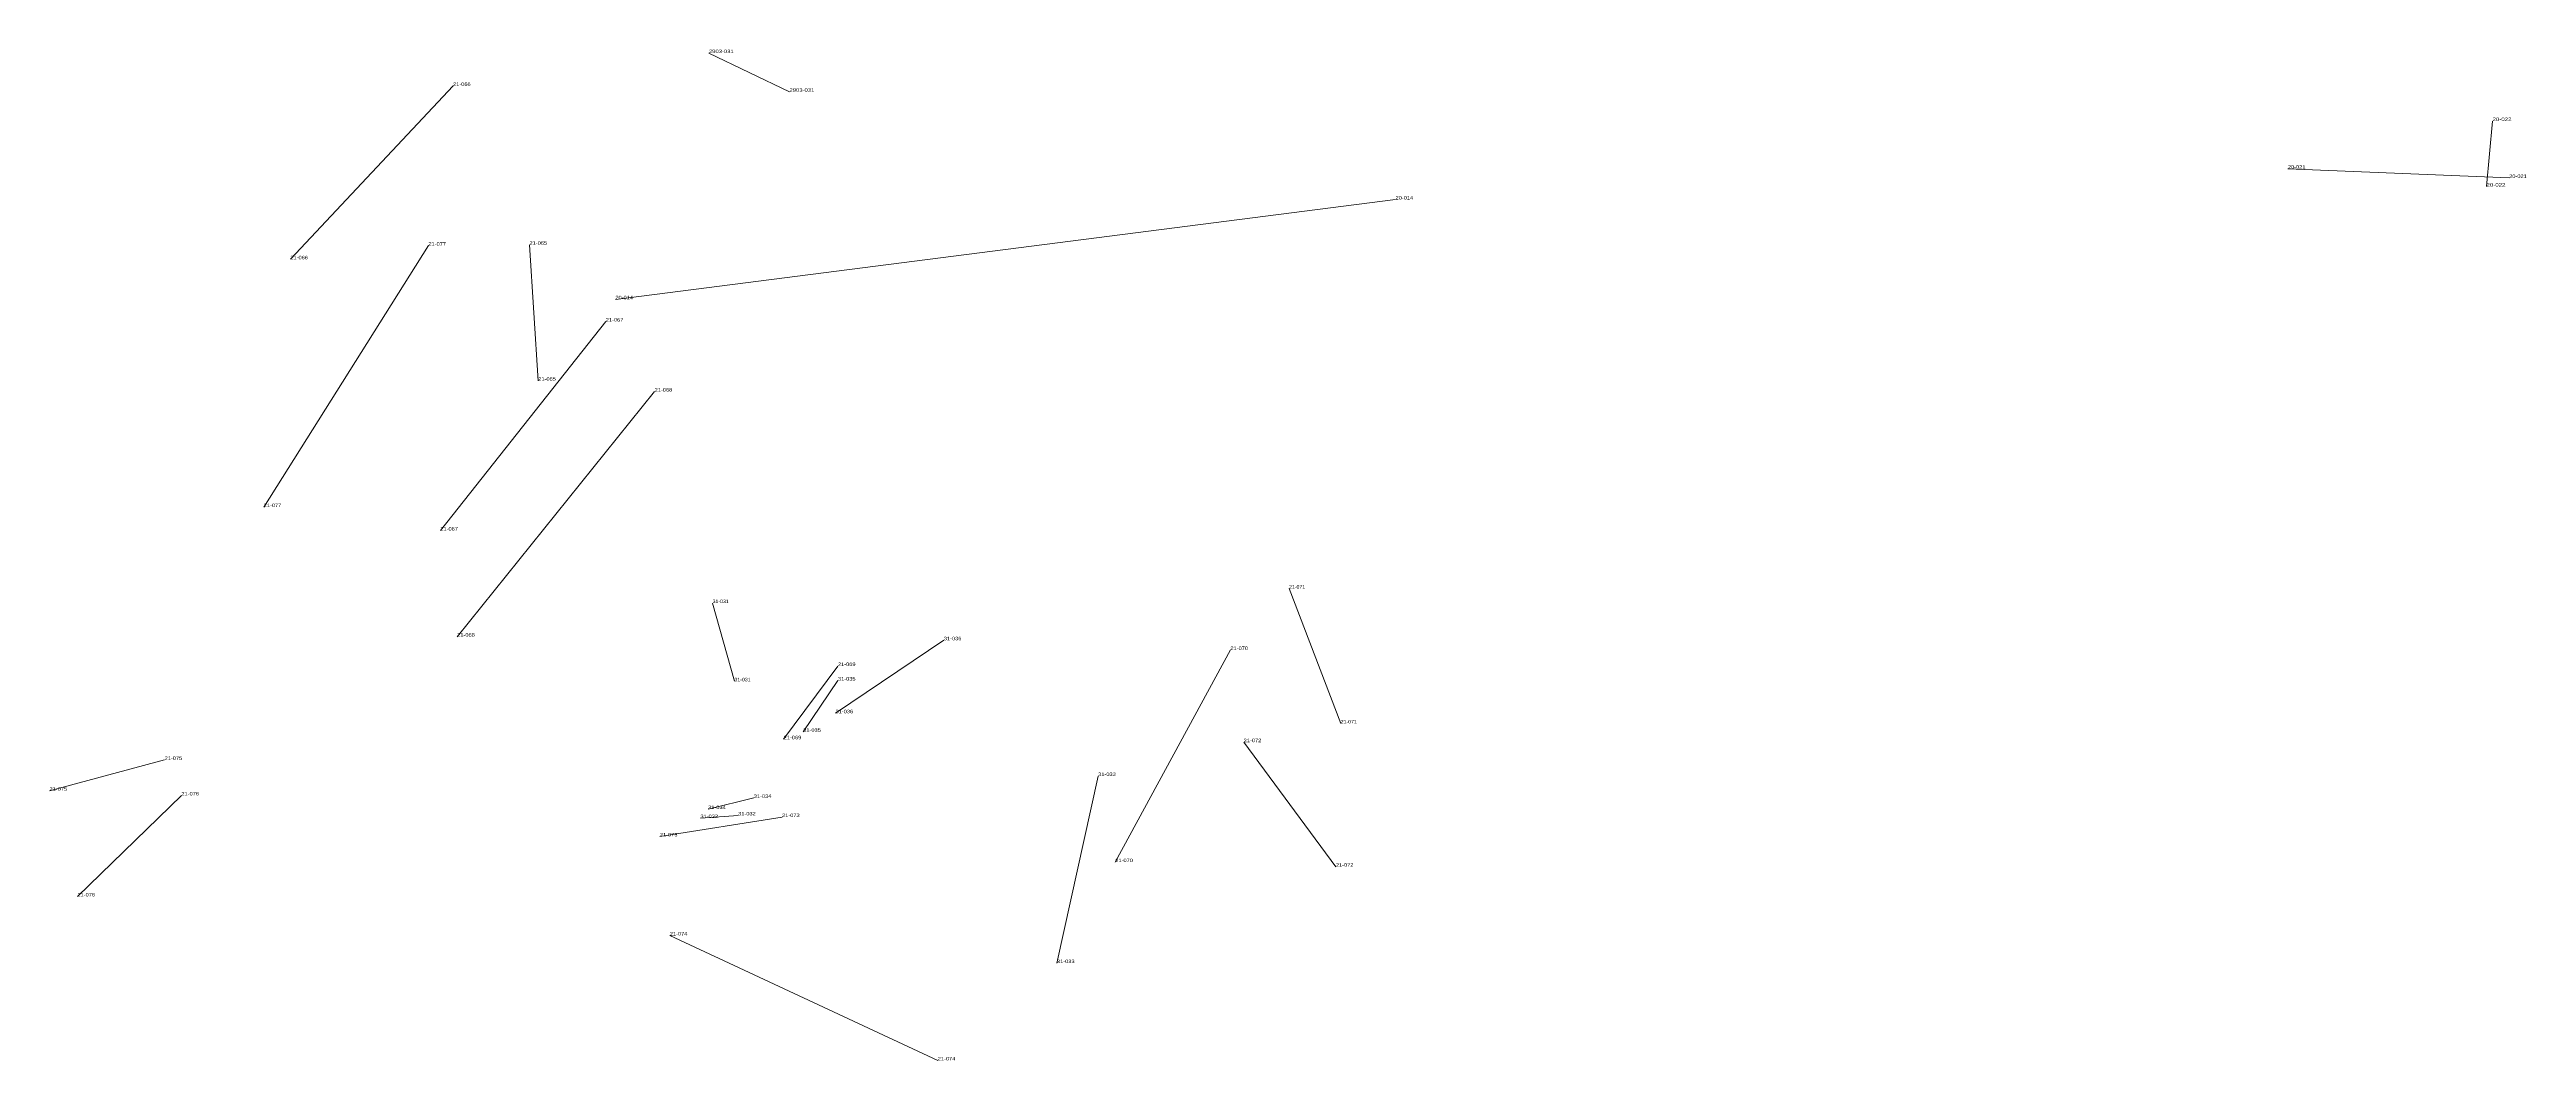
# Model space of a CAD drawing. Header units: metres. Extents: x 571156 to 607184, y 703608 to 727431.
# Drawn here: x 597215 to 598623, y 709066 to 709640 of the extents above; entities that cross this region are included whole.
import ezdxf

# ---------------------------------------------------------------- set-up
doc = ezdxf.new("R2010")
doc.units = ezdxf.units.M
doc.header["$LTSCALE"] = 0.8
doc.layers.add('60', color=7, linetype='Continuous', lineweight=13)
doc.layers.add('61', color=7, linetype='Continuous')

msp = doc.modelspace()

# ---------------------------------------------------------------- linework, layer by layer
at = {"layer": '60'}
for p, q in [((597635.4, 709616.3), (597589.58, 709638.29)), ((597444.14, 709619.63), (597351.65, 709521.06)), ((598600.05, 709562.4), (598603.48, 709599.66)), ((598600.05, 709562.4), (598603.48, 709599.66)), ((598600.05, 709562.4), (598603.48, 709599.66)), ((598612.96, 709567.29), (598487.17, 709572.58)), ((598612.96, 709567.29), (598487.17, 709572.58)), ((598612.96, 709567.29), (598487.17, 709572.58)), ((597536.44, 709498.31), (597979.93, 709555.05)), ((597536.44, 709498.31), (597979.93, 709555.05)), ((597536.44, 709498.31), (597979.93, 709555.05)), ((597430.14, 709528.83), (597336.49, 709380.21)), ((597492.6, 709452.05), (597487.62, 709529.32)), ((597530.96, 709485.67), (597436.92, 709366.83)), ((597558.75, 709445.86), (597446.52, 709306.53)), ((597919.37, 709333.86), (597948.74, 709257.22)), ((597591.69, 709325.63), (597604.11, 709281.15)), ((597661.58, 709263), (597723.12, 709304.48)), ((597886.05, 709298.97), (597820.61, 709178.36)), ((597662.93, 709289.85), (597632.08, 709248.22)), ((597662.94, 709281.57), (597643.22, 709252.45)), ((597893.59, 709246.56), (597945.99, 709175.77)), ((597280.18, 709236.46), (597214.76, 709218.93)), ((597289.73, 709216.25), (597230.62, 709158.84)), ((597615.09, 709214.86), (597589.15, 709208.51)), ((597787.44, 709120.96), (597810.87, 709227.31)), ((597561.72, 709192.97), (597631.17, 709203.98)), ((597606.21, 709204.92), (597584.75, 709203.4)), ((597567.34, 709136.65), (597719.64, 709065.64))]:
    msp.add_line(p, q, dxfattribs=at)

# ---------------------------------------------------------------- texts
for s, width, p in [('2903-031', 1.25, (597589.58, 709638.29)), ('20-022', 1.3, (598603.48, 709599.66)), ('20-022', 1.3, (598603.48, 709599.66)), ('20-022', 1.3, (598603.48, 709599.66)), ('20-021', 1.2, (598487.17, 709572.58)), ('20-021', 1.2, (598487.17, 709572.58)), ('20-021', 1.2, (598487.17, 709572.58)), ('20-014', 1.2, (597979.93, 709555.05)), ('20-014', 1.2, (597979.93, 709555.05)), ('20-014', 1.2, (597979.93, 709555.05)), ('21-065', 1.2, (597487.62, 709529.32)), ('21-066', 1.2, (597351.65, 709521.06)), ('21-077', 1.2, (597336.49, 709380.21)), ('21-067', 1.2, (597436.92, 709366.83)), ('21-068', 1.2, (597446.52, 709306.53)), ('31-036', 1.2, (597723.12, 709304.48)), ('31-031', 1.1, (597604.11, 709281.15)), ('21-071', 1.1, (597948.74, 709257.22)), ('21-069', 1.2, (597632.08, 709248.22)), ('31-035', 1.2, (597643.22, 709252.45)), ('31-033', 1.2, (597810.87, 709227.31)), ('21-075', 1.2, (597214.76, 709218.93)), ('31-032', 1.2, (597584.75, 709203.4)), ('31-034', 1.2, (597589.15, 709208.51)), ('21-073', 1.2, (597631.17, 709203.98)), ('21-070', 1.2, (597820.61, 709178.36)), ('21-072', 1.2, (597945.99, 709175.77)), ('21-076', 1.2, (597230.62, 709158.84)), ('21-074', 1.2, (597719.64, 709065.64))]:
    msp.add_text(s, height=2, dxfattribs=dict(at, width=width)).set_placement(p)
at = {"layer": '61'}
for s, width, p in [('21-066', 1.2, (597444.14, 709619.63)), ('2903-031', 1.25, (597635.4, 709616.3)), ('20-021', 1.2, (598612.96, 709567.29)), ('20-021', 1.2, (598612.96, 709567.29)), ('20-021', 1.2, (598612.96, 709567.29)), ('20-022', 1.3, (598600.05, 709562.4)), ('20-022', 1.3, (598600.05, 709562.4)), ('20-022', 1.3, (598600.05, 709562.4)), ('21-077', 1.2, (597430.14, 709528.83)), ('20-014', 1.2, (597536.44, 709498.31)), ('20-014', 1.2, (597536.44, 709498.31)), ('20-014', 1.2, (597536.44, 709498.31)), ('21-067', 1.2, (597530.96, 709485.67)), ('21-065', 1.2, (597492.6, 709452.05)), ('21-068', 1.2, (597558.75, 709445.86)), ('31-031', 1.1, (597591.69, 709325.63)), ('21-071', 1.1, (597919.37, 709333.86)), ('21-070', 1.2, (597886.05, 709298.97)), ('21-069', 1.2, (597662.93, 709289.85)), ('31-035', 1.2, (597662.94, 709281.57)), ('31-036', 1.2, (597661.58, 709263)), ('21-072', 1.2, (597893.59, 709246.56)), ('21-075', 1.2, (597280.18, 709236.46)), ('21-076', 1.2, (597289.73, 709216.25)), ('31-034', 1.2, (597615.09, 709214.86)), ('31-032', 1.2, (597606.21, 709204.92)), ('21-073', 1.2, (597561.72, 709192.97)), ('21-074', 1.2, (597567.34, 709136.65)), ('31-033', 1.2, (597787.44, 709120.96))]:
    msp.add_text(s, height=2, dxfattribs=dict(at, width=width)).set_placement(p)

doc.saveas('drawing.dxf')
